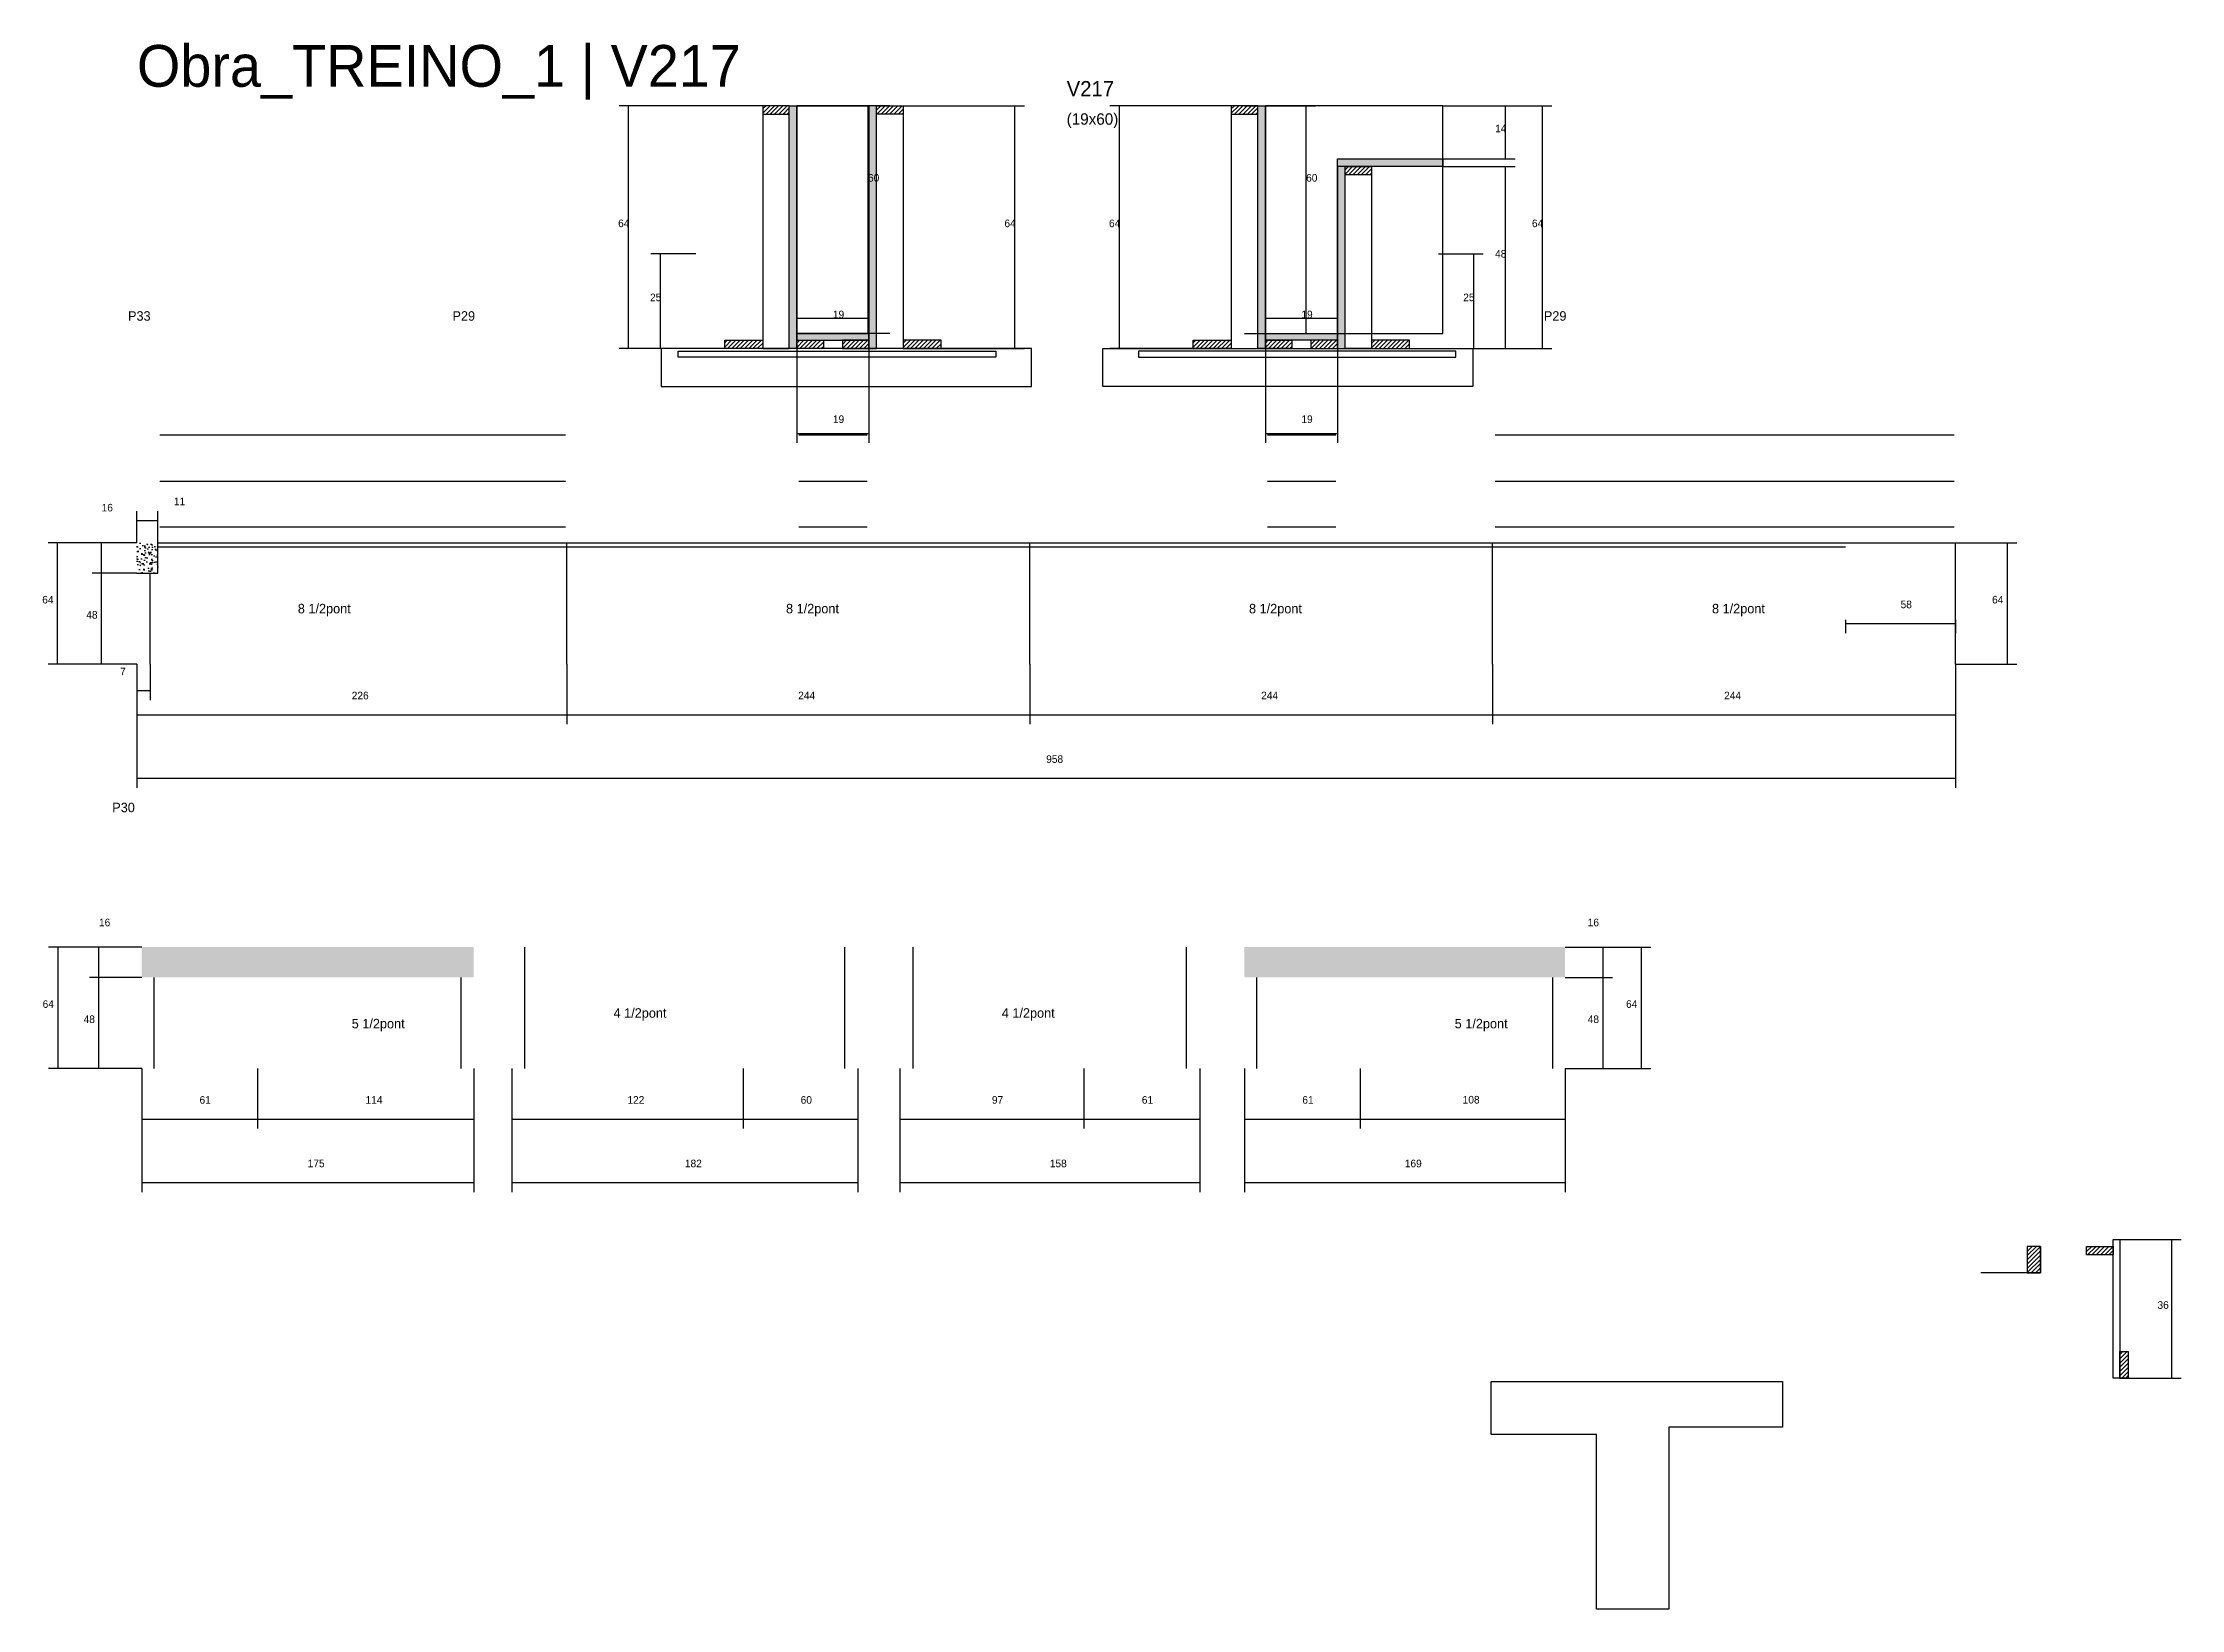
# Model space of a CAD drawing. Header units: metres. Extents: x -41 to 34800, y -36000 to 1848.
# Drawn here: x 30 to 1157, y -11662 to -10837 of the extents above; entities that cross this region are included whole.
import ezdxf

# ---------------------------------------------------------------- set-up
doc = ezdxf.new("R2010")
doc.units = ezdxf.units.M
for name, color, linetype in [('CONCRETO', 251, 'Continuous'), ('COTA', 4, 'Continuous'), ('Cota Seção (2x)', 4, 'Continuous'), ('Hachura', 253, 'Continuous'), ('LABEL_ID', 3, 'Continuous'), ('Madeira', 126, 'Continuous'), ('NOMENCLATURA', 7, 'Continuous'), ('Painéis', 200, 'Continuous'), ('SARR_2.2x7', 40, 'Continuous'), ('SCO-___-LAJ', 4, 'Continuous'), ('Texto Seção', 7, 'Continuous')]:
    doc.layers.add(name, color=color, linetype=linetype)

msp = doc.modelspace()

# ---------------------------------------------------------------- texts
at = {"layer": 'COTA'}
for s, p in [('14', (795.8, -10884)), ('64', (333.6, -10934)), ('64', (537.2, -10934)), ('64', (592.3, -10934)), ('64', (815.2, -10934)), ('48', (795.8, -10950)), ('25', (350.4, -10973)), ('25', (779, -10973)), ('19', (446.8, -11037.2)), ('19', (693.7, -11037.2)), ('7', (71.1, -11170.2)), ('226', (193.2, -11182.8)), ('244', (428.5, -11182.8)), ('244', (672.5, -11182.8)), ('244', (916.5, -11182.8)), ('958', (559.2, -11216.3)), ('16', (60, -11302.4)), ('64', (30.3, -11345.4)), ('48', (51.9, -11353.4)), ('61', (113, -11395.9)), ('114', (200.5, -11395.9)), ('61', (694.2, -11395.9)), ('108', (778.7, -11395.8)), ('175', (170, -11429.4)), ('182', (368.8, -11429.4)), ('158', (561.1, -11429.4)), ('169', (748.2, -11429.4)), ('36', (1144.9, -11504))]:
    msp.add_text(s, height=4, dxfattribs=at).set_placement(p)
at = {"layer": 'Cota Seção (2x)'}
for s, p in [('60', (465.3, -10910)), ('60', (696.2, -10910)), ('19', (446.8, -10982)), ('19', (693.7, -10982)), ('11', (99.5, -11080.5)), ('16', (61.4, -11083.8)), ('64', (30.1, -11132.3)), ('58', (1009.5, -11134.8)), ('64', (1057.7, -11132.3)), ('48', (53.3, -11140.3)), ('16', (844.6, -11302.4)), ('64', (864.8, -11345.4)), ('48', (844.6, -11353.4)), ('122', (338.5, -11395.9)), ('60', (429.8, -11395.9)), ('97', (530.6, -11395.9)), ('61', (609.6, -11395.9))]:
    msp.add_text(s, height=4, dxfattribs=at).set_placement(p)
at = {"layer": 'LABEL_ID'}
msp.add_text('Obra_TREINO_1 | V217', height=22, dxfattribs=at).set_placement((80, -10860))
at = {"layer": 'NOMENCLATURA'}
for s, p in [('P33', (75.3, -10983.3)), ('P29', (246.3, -10983.3)), ('P29', (821.5, -10983.3)), ('8 1/2pont', (164.8, -11137.5)), ('8 1/2pont', (422.1, -11137.5)), ('8 1/2pont', (666.1, -11137.5)), ('8 1/2pont', (910.1, -11137.5)), ('P30', (67, -11242.3)), ('4 1/2pont', (331.2, -11350.6)), ('4 1/2pont', (535.8, -11350.6)), ('5 1/2pont', (193.2, -11356.2)), ('5 1/2pont', (774.5, -11356.2))]:
    msp.add_text(s, height=5, dxfattribs=at).set_placement(p)
at = {"layer": 'Texto Seção'}
for s, height, p in [('V217', 8, (570, -10865)), ('(19x60)', 6, (570, -10880))]:
    msp.add_text(s, height=height, dxfattribs=at).set_placement(p)

# ---------------------------------------------------------------- hatches: boundary and pattern name
at = {"layer": 'COTA'}
h = msp.add_hatch(dxfattribs=at)
h.set_pattern_fill('AR-CONC', scale=0.03)
h.paths.add_polyline_path([(80, -11100.3), (91, -11100.3), (91, -11116.3), (80, -11116.3)])
h = msp.add_hatch(dxfattribs=at)
h.set_pattern_fill('AR-CONC', scale=0.03)
h.paths.add_polyline_path([(257.5, -11329.4), (257.5, -11313.4), (257.5, -11313.4), (82.5, -11313.4), (82.5, -11313.4), (82.5, -11329.4), (82.5, -11329.4), (257.5, -11329.4)])
h = msp.add_hatch(dxfattribs=at)
h.set_pattern_fill('AR-CONC', scale=0.03)
h.paths.add_polyline_path([(832.7, -11329.4), (832.7, -11313.4), (832.7, -11313.4), (663.7, -11313.4), (663.7, -11313.4), (663.7, -11329.4), (663.7, -11329.4), (832.7, -11329.4)])
at = {"layer": 'Hachura'}
h = msp.add_hatch(dxfattribs=at)
h.set_pattern_fill('ANSI31', scale=0.5)
h.paths.add_polyline_path([(423.8, -10874.4), (423.8, -10870), (423.8, -10870), (409.8, -10870), (409.8, -10870), (409.8, -10874.4), (409.8, -10874.4), (423.8, -10874.4)])
h = msp.add_hatch(color=8, dxfattribs=at)
h.dxf.hatch_style = 1
h.paths.add_polyline_path([(423.8, -10870), (427.8, -10870), (427.8, -10870), (427.8, -10998), (427.8, -10998), (423.8, -10998), (423.8, -10998), (423.8, -10870)])
h = msp.add_hatch(color=8, dxfattribs=at)
h.dxf.hatch_style = 1
h.paths.add_polyline_path([(469.8, -10870), (465.8, -10870), (465.8, -10870), (465.8, -10998), (465.8, -10998), (469.8, -10998), (469.8, -10998), (469.8, -10870)])
h = msp.add_hatch(dxfattribs=at)
h.set_pattern_fill('ANSI31', scale=0.5)
h.paths.add_polyline_path([(469.8, -10874.4), (469.8, -10870), (469.8, -10870), (483.8, -10870), (483.8, -10870), (483.8, -10874.4), (483.8, -10874.4), (469.8, -10874.4)])
h = msp.add_hatch(dxfattribs=at)
h.set_pattern_fill('ANSI31', scale=0.5)
h.paths.add_polyline_path([(670.7, -10874.4), (670.7, -10870), (670.7, -10870), (656.7, -10870), (656.7, -10870), (656.7, -10874.4), (656.7, -10874.4), (670.7, -10874.4)])
h = msp.add_hatch(color=8, dxfattribs=at)
h.dxf.hatch_style = 1
h.paths.add_polyline_path([(670.7, -10870), (674.7, -10870), (674.7, -10870), (674.7, -10998), (674.7, -10998), (670.7, -10998), (670.7, -10998), (670.7, -10870)])
h = msp.add_hatch(color=8, dxfattribs=at)
h.dxf.hatch_style = 1
h.paths.add_polyline_path([(716.7, -10898), (712.7, -10898), (712.7, -10898), (712.7, -10998), (712.7, -10998), (716.7, -10998), (716.7, -10998), (716.7, -10898)])
h = msp.add_hatch(color=8, dxfattribs=at)
h.dxf.hatch_style = 1
h.paths.add_polyline_path([(712.7, -10902), (712.7, -10898), (712.7, -10898), (768.3, -10898), (768.3, -10898), (768.3, -10902), (768.3, -10902), (712.7, -10902)])
h = msp.add_hatch(dxfattribs=at)
h.set_pattern_fill('ANSI31', scale=0.5)
h.paths.add_polyline_path([(716.7, -10906.4), (716.7, -10902), (716.7, -10902), (730.7, -10902), (730.7, -10902), (730.7, -10906.4), (730.7, -10906.4), (716.7, -10906.4)])
h = msp.add_hatch(dxfattribs=at)
h.set_pattern_fill('ANSI31', scale=0.5)
h.paths.add_polyline_path([(389.8, -10998), (389.8, -10993.6), (389.8, -10993.6), (409.8, -10993.6), (409.8, -10993.6), (409.8, -10998), (409.8, -10998), (389.8, -10998)])
h = msp.add_hatch(color=8, dxfattribs=at)
h.dxf.hatch_style = 1
h.paths.add_polyline_path([(465.8, -10993.6), (465.8, -10990), (465.8, -10990), (427.8, -10990), (427.8, -10990), (427.8, -10993.6), (427.8, -10993.6), (465.8, -10993.6)])
h = msp.add_hatch(dxfattribs=at)
h.set_pattern_fill('ANSI31', scale=0.5)
h.paths.add_polyline_path([(427.8, -10998), (427.8, -10993.6), (427.8, -10993.6), (441.8, -10993.6), (441.8, -10993.6), (441.8, -10998), (441.8, -10998), (427.8, -10998)])
h = msp.add_hatch(dxfattribs=at)
h.set_pattern_fill('ANSI31', scale=0.5)
h.paths.add_polyline_path([(465.8, -10998), (465.8, -10993.6), (465.8, -10993.6), (451.8, -10993.6), (451.8, -10993.6), (451.8, -10998), (451.8, -10998), (465.8, -10998)])
h = msp.add_hatch(dxfattribs=at)
h.set_pattern_fill('ANSI31', scale=0.5)
h.paths.add_polyline_path([(503.8, -10998), (503.8, -10993.6), (503.8, -10993.6), (483.8, -10993.6), (483.8, -10993.6), (483.8, -10998), (483.8, -10998), (503.8, -10998)])
h = msp.add_hatch(dxfattribs=at)
h.set_pattern_fill('ANSI31', scale=0.5)
h.paths.add_polyline_path([(636.7, -10998), (636.7, -10993.6), (636.7, -10993.6), (656.7, -10993.6), (656.7, -10993.6), (656.7, -10998), (656.7, -10998), (636.7, -10998)])
h = msp.add_hatch(color=8, dxfattribs=at)
h.dxf.hatch_style = 1
h.paths.add_polyline_path([(674.7, -10993.6), (674.7, -10990), (674.7, -10990), (712.7, -10990), (712.7, -10990), (712.7, -10993.6), (712.7, -10993.6), (674.7, -10993.6)])
h = msp.add_hatch(dxfattribs=at)
h.set_pattern_fill('ANSI31', scale=0.5)
h.paths.add_polyline_path([(674.7, -10998), (674.7, -10993.6), (674.7, -10993.6), (688.7, -10993.6), (688.7, -10993.6), (688.7, -10998), (688.7, -10998), (674.7, -10998)])
h = msp.add_hatch(dxfattribs=at)
h.set_pattern_fill('ANSI31', scale=0.5)
h.paths.add_polyline_path([(712.7, -10998), (712.7, -10993.6), (712.7, -10993.6), (698.7, -10993.6), (698.7, -10993.6), (698.7, -10998), (698.7, -10998), (712.7, -10998)])
h = msp.add_hatch(dxfattribs=at)
h.set_pattern_fill('ANSI31', scale=0.5)
h.paths.add_polyline_path([(750.7, -10998), (750.7, -10993.6), (750.7, -10993.6), (730.7, -10993.6), (730.7, -10993.6), (730.7, -10998), (730.7, -10998), (750.7, -10998)])
h = msp.add_hatch(dxfattribs=at)
h.set_pattern_fill('ANSI31', scale=0.5)
h.paths.add_polyline_path([(1083.2, -11471.1), (1076.2, -11471.1), (1076.2, -11485.1), (1083.2, -11485.1)])
h = msp.add_hatch(dxfattribs=at)
h.set_pattern_fill('ANSI31', scale=0.5)
h.paths.add_polyline_path([(1107.5, -11471.1), (1107.5, -11475.5), (1107.5, -11475.5), (1121.5, -11475.5), (1121.5, -11475.5), (1121.5, -11471.1), (1121.5, -11471.1), (1107.5, -11471.1)])
h = msp.add_hatch(dxfattribs=at)
h.set_pattern_fill('ANSI31', scale=0.5)
h.paths.add_polyline_path([(1125.1, -11540.5), (1129.5, -11540.5), (1129.5, -11540.5), (1129.5, -11526.5), (1129.5, -11526.5), (1125.1, -11526.5), (1125.1, -11526.5), (1125.1, -11540.5)])

# ---------------------------------------------------------------- linework, layer by layer
at = {"layer": 'CONCRETO'}
for points in [[(427.8, -10870), (427.8, -10870), (465.8, -10870), (465.8, -10898), (465.8, -10898), (465.8, -10990), (427.8, -10990), (427.8, -10870)], [(427.8, -10990), (465.8, -10990), (465.8, -10870), (427.8, -10870)], [(768.3, -10898), (768.3, -10870), (674.7, -10870), (674.7, -10898), (674.7, -10898), (674.7, -10990), (712.7, -10990), (712.7, -10898)], [(674.7, -10990), (768.3, -10990), (768.3, -10870), (674.7, -10870)], [(793.7, -11570.3), (793.7, -11542.3), (947.3, -11542.3), (947.3, -11566.3), (887.3, -11566.3), (887.3, -11662.3), (849.3, -11662.3), (849.3, -11570.3)]]:
    msp.add_lwpolyline(points, close=True, dxfattribs=at)
at = {"layer": 'COTA'}
for p, q in [((409.8, -10870), (334.1, -10870)), ((339.1, -10998), (339.1, -10870)), ((483.8, -10870), (547.7, -10870)), ((542.7, -10998), (542.7, -10870)), ((656.7, -10870), (592.8, -10870)), ((597.8, -10998), (597.8, -10870)), ((768.3, -10870), (825.7, -10870)), ((768.3, -10870), (806.3, -10870)), ((801.3, -10898), (801.3, -10870)), ((820.7, -10998), (820.7, -10870)), ((768.3, -10898), (806.3, -10898)), ((768.3, -10902), (806.3, -10902)), ((801.3, -10998), (801.3, -10902)), ((374.5, -10948), (350.9, -10948)), ((355.9, -10998), (355.9, -10948)), ((766, -10948), (789.5, -10948)), ((784.5, -10998), (784.5, -10948)), ((394.2, -10998), (334.1, -10998)), ((374.5, -10998), (350.9, -10998)), ((427.8, -10998), (427.8, -11047.7)), ((465.8, -10998), (465.8, -11047.7)), ((499.4, -10998), (547.7, -10998)), ((641.1, -10998), (592.8, -10998)), ((674.7, -10998), (674.7, -11047.7)), ((712.7, -10998), (712.7, -11047.7)), ((746.3, -10998), (825.7, -10998)), ((746.3, -10998), (806.3, -10998)), ((766, -10998), (789.5, -10998)), ((427.8, -11042.7), (465.8, -11042.7)), ((674.7, -11042.7), (712.7, -11042.7)), ((80, -11164.3), (80, -11229.4)), ((80, -11164.3), (80, -11183.2)), ((80, -11164.3), (80, -11195.9)), ((87, -11164.3), (87, -11183.2)), ((306.5, -11164.3), (306.5, -11195.9)), ((306.5, -11164.3), (306.5, -11195.9)), ((550.5, -11164.3), (550.5, -11195.9)), ((550.5, -11164.3), (550.5, -11195.9)), ((794.5, -11164.3), (794.5, -11195.9)), ((794.5, -11164.3), (794.5, -11195.9)), ((1038.5, -11164.3), (1038.5, -11195.9)), ((1038.5, -11164.3), (1038.5, -11229.4)), ((80, -11178.2), (87, -11178.2)), ((80, -11190.9), (306.5, -11190.9)), ((306.5, -11190.9), (550.5, -11190.9)), ((550.5, -11190.9), (794.5, -11190.9)), ((794.5, -11190.9), (1038.5, -11190.9)), ((80, -11224.4), (1038.5, -11224.4)), ((82.5, -11313.4), (33.4, -11313.4)), ((38.4, -11377.4), (38.4, -11313.4)), ((82.5, -11313.4), (55, -11313.4)), ((60, -11329.4), (60, -11313.4)), ((82.5, -11329.4), (55, -11329.4)), ((82.5, -11329.4), (55, -11329.4)), ((60, -11377.4), (60, -11329.4)), ((82.5, -11377.4), (33.4, -11377.4)), ((82.5, -11377.4), (55, -11377.4)), ((82.5, -11377.4), (82.5, -11409)), ((82.5, -11377.4), (82.5, -11442.5)), ((143.5, -11377.4), (143.5, -11409)), ((143.5, -11377.4), (143.5, -11409)), ((257.5, -11377.4), (257.5, -11409)), ((257.5, -11377.4), (257.5, -11442.5)), ((277.5, -11377.4), (277.5, -11442.5)), ((460, -11377.4), (460, -11442.5)), ((482.1, -11377.4), (482.1, -11442.5)), ((640.1, -11377.4), (640.1, -11442.5)), ((663.7, -11377.4), (663.7, -11409)), ((663.7, -11377.4), (663.7, -11442.5)), ((724.7, -11377.4), (724.7, -11409)), ((724.7, -11377.4), (724.7, -11409)), ((832.7, -11377.4), (832.7, -11409)), ((832.7, -11377.4), (832.7, -11442.5)), ((82.5, -11404), (143.5, -11404)), ((143.5, -11404), (257.5, -11404)), ((663.7, -11404), (724.7, -11404)), ((724.7, -11404), (832.7, -11404)), ((82.5, -11437.5), (257.5, -11437.5)), ((277.5, -11437.5), (460, -11437.5)), ((482.1, -11437.5), (640.1, -11437.5)), ((663.7, -11437.5), (832.7, -11437.5)), ((1125.1, -11467.5), (1157.4, -11467.5)), ((1152.4, -11540.5), (1152.4, -11467.5)), ((1125.1, -11540.5), (1157.4, -11540.5))]:
    msp.add_line(p, q, dxfattribs=at)
at = {"layer": 'Cota Seção (2x)'}
for p, q in [((476.8, -10870), (460.3, -10870)), ((465.3, -10990), (465.3, -10870)), ((663.7, -10870), (701.2, -10870)), ((696.2, -10990), (696.2, -10870)), ((427.8, -10998), (427.8, -10977)), ((465.8, -10998), (465.8, -10977)), ((674.7, -10998), (674.7, -10977)), ((712.7, -10998), (712.7, -10977)), ((427.8, -10982), (465.8, -10982)), ((674.7, -10982), (712.7, -10982)), ((476.8, -10990), (460.3, -10990)), ((663.7, -10990), (701.2, -10990)), ((80, -11100.3), (80, -11083.6)), ((80, -11088.6), (91, -11088.6)), ((91, -11100.3), (91, -11083.6)), ((80, -11100.3), (33.2, -11100.3)), ((38.2, -11164.3), (38.2, -11100.3)), ((80, -11100.3), (56.4, -11100.3)), ((61.4, -11116.3), (61.4, -11100.3)), ((1038.5, -11100.3), (1070.8, -11100.3)), ((1065.8, -11164.3), (1065.8, -11100.3)), ((80, -11116.3), (56.4, -11116.3)), ((80, -11116.3), (56.4, -11116.3)), ((61.4, -11164.3), (61.4, -11116.3)), ((980.5, -11141), (980.5, -11147.9)), ((980.5, -11142.9), (1038.5, -11142.9)), ((1038.5, -11141), (1038.5, -11147.9)), ((80, -11164.3), (33.2, -11164.3)), ((80, -11164.3), (56.4, -11164.3)), ((1038.5, -11164.3), (1070.8, -11164.3)), ((832.7, -11313.4), (857.7, -11313.4)), ((832.7, -11313.4), (877.9, -11313.4)), ((852.7, -11329.4), (852.7, -11313.4)), ((872.9, -11377.4), (872.9, -11313.4)), ((832.7, -11329.4), (857.7, -11329.4)), ((832.7, -11329.4), (857.7, -11329.4)), ((852.7, -11377.4), (852.7, -11329.4)), ((277.5, -11377.4), (277.5, -11409)), ((399.5, -11377.4), (399.5, -11409)), ((399.5, -11377.4), (399.5, -11409)), ((460, -11377.4), (460, -11409)), ((482.1, -11377.4), (482.1, -11409)), ((579.1, -11377.4), (579.1, -11409)), ((579.1, -11377.4), (579.1, -11409)), ((640.1, -11377.4), (640.1, -11409)), ((832.7, -11377.4), (857.7, -11377.4)), ((832.7, -11377.4), (877.9, -11377.4)), ((277.5, -11404), (399.5, -11404)), ((399.5, -11404), (460, -11404)), ((482.1, -11404), (579.1, -11404)), ((579.1, -11404), (640.1, -11404))]:
    msp.add_line(p, q, dxfattribs=at)
at = {"layer": 'Madeira'}
for points in [[(423.8, -10874.4), (423.8, -10870), (409.8, -10870), (409.8, -10874.4)], [(423.8, -10870), (409.8, -10870), (409.8, -10998), (423.8, -10998)], [(469.8, -10874.4), (469.8, -10870), (483.8, -10870), (483.8, -10874.4)], [(469.8, -10870), (483.8, -10870), (483.8, -10998), (469.8, -10998)], [(670.7, -10874.4), (670.7, -10870), (656.7, -10870), (656.7, -10874.4)], [(670.7, -10870), (656.7, -10870), (656.7, -10998), (670.7, -10998)], [(716.7, -10906.4), (716.7, -10902), (730.7, -10902), (730.7, -10906.4)], [(716.7, -10902), (730.7, -10902), (730.7, -10998), (716.7, -10998)], [(356.3, -11018), (551.5, -11018), (551.5, -10998), (356.3, -10998)], [(389.8, -10998), (389.8, -10993.6), (409.8, -10993.6), (409.8, -10998)], [(427.8, -10998), (427.8, -10993.6), (441.8, -10993.6), (441.8, -10998)], [(465.8, -10998), (465.8, -10993.6), (451.8, -10993.6), (451.8, -10998)], [(503.8, -10998), (503.8, -10993.6), (483.8, -10993.6), (483.8, -10998)], [(784.1, -11018), (589, -11018), (589, -10998), (784.1, -10998)], [(636.7, -10998), (636.7, -10993.6), (656.7, -10993.6), (656.7, -10998)], [(674.7, -10998), (674.7, -10993.6), (688.7, -10993.6), (688.7, -10998)], [(712.7, -10998), (712.7, -10993.6), (698.7, -10993.6), (698.7, -10998)], [(750.7, -10998), (750.7, -10993.6), (730.7, -10993.6), (730.7, -10998)], [(1083.2, -11485.1), (1083.2, -11471.1), (1076.2, -11471.1), (1076.2, -11485.1)], [(1107.5, -11471.1), (1121.5, -11471.1), (1121.5, -11475.5), (1107.5, -11475.5)], [(1125.1, -11540.5), (1125.1, -11526.5), (1129.5, -11526.5), (1129.5, -11540.5)]]:
    msp.add_lwpolyline(points, close=True, dxfattribs=at)
msp.add_lwpolyline([(1083.2, -11471.1), (1083.2, -11485.1), (1051.7, -11485.1)], dxfattribs=at)
at = {"layer": 'Painéis'}
for p, q in [((427.8, -10998), (427.8, -10870)), ((465.8, -10998), (465.8, -10870)), ((674.7, -10998), (674.7, -10870)), ((712.7, -10898), (768.3, -10898)), ((712.7, -10902), (712.7, -10898)), ((768.3, -10902), (768.3, -10898)), ((712.7, -10998), (712.7, -10902)), ((427.8, -10990), (465.8, -10990)), ((427.8, -10993.6), (427.8, -10990)), ((465.8, -10993.6), (465.8, -10990)), ((674.7, -10990), (712.7, -10990)), ((674.7, -10993.6), (674.7, -10990)), ((712.7, -10993.6), (712.7, -10990)), ((91, -11100.3), (1038.5, -11100.3)), ((91, -11116.3), (91, -11100.3)), ((306.5, -11164.3), (306.5, -11100.3)), ((550.5, -11164.3), (550.5, -11100.3)), ((794.5, -11164.3), (794.5, -11100.3)), ((1038.5, -11164.3), (1038.5, -11100.3)), ((80, -11116.3), (91, -11116.3))]:
    msp.add_line(p, q, dxfattribs=at)
for points in [[(423.8, -10870), (427.8, -10870), (427.8, -10998), (423.8, -10998)], [(469.8, -10870), (465.8, -10870), (465.8, -10998), (469.8, -10998)], [(670.7, -10870), (674.7, -10870), (674.7, -10998), (670.7, -10998)], [(712.7, -10902), (712.7, -10898), (768.3, -10898), (768.3, -10902)], [(716.7, -10902), (712.7, -10902), (712.7, -10998), (716.7, -10998)], [(465.8, -10993.6), (465.8, -10990), (427.8, -10990), (427.8, -10993.6)], [(674.7, -10993.6), (674.7, -10990), (712.7, -10990), (712.7, -10993.6)], [(1121.5, -11467.5), (1125.1, -11467.5), (1125.1, -11540.5), (1121.5, -11540.5)]]:
    msp.add_lwpolyline(points, close=True, dxfattribs=at)
at = {"layer": 'SARR_2.2x7'}
for p, q in [((92, -11043.5), (305.8, -11043.5)), ((428.8, -11043.5), (464.8, -11043.5)), ((675.8, -11043.5), (711.8, -11043.5)), ((795.8, -11043.5), (1037.8, -11043.5)), ((92, -11067.8), (305.8, -11067.8)), ((428.8, -11067.8), (464.8, -11067.8)), ((675.8, -11067.8), (711.8, -11067.8)), ((795.8, -11067.8), (1037.8, -11067.8)), ((92, -11092), (305.8, -11092)), ((428.8, -11092), (464.8, -11092)), ((675.8, -11092), (711.8, -11092)), ((795.8, -11092), (1037.8, -11092)), ((91, -11102.5), (306.5, -11102.5)), ((306.5, -11102.5), (550.5, -11102.5)), ((550.5, -11102.5), (794.5, -11102.5)), ((794.5, -11102.5), (980.5, -11102.5)), ((87, -11164.3), (87, -11116.3)), ((284.5, -11377.4), (284.5, -11313.4)), ((453, -11377.4), (453, -11313.4)), ((489.1, -11377.4), (489.1, -11313.4)), ((633.1, -11377.4), (633.1, -11313.4)), ((89, -11377.4), (89, -11329.4)), ((250.9, -11377.4), (250.9, -11329.4)), ((670.3, -11377.4), (670.3, -11329.4)), ((826.2, -11377.4), (826.2, -11329.4))]:
    msp.add_line(p, q, dxfattribs=at)
at = {"layer": 'SCO-___-LAJ'}
for points in [[(365.3, -10999.3), (532.6, -10999.3), (532.6, -11002.5), (365.3, -11002.5)], [(775.1, -10999.3), (607.8, -10999.3), (607.8, -11002.5), (775.1, -11002.5)]]:
    msp.add_lwpolyline(points, close=True, dxfattribs=at)

msp.set_redraw_order([(e.dxf.handle, doc.entitydb.next_handle()) for e in msp.query("TEXT MTEXT ATTDEF DIMENSION ARC_DIMENSION")])  # texts and dimensions are drawn at this point

doc.saveas('drawing.dxf')
